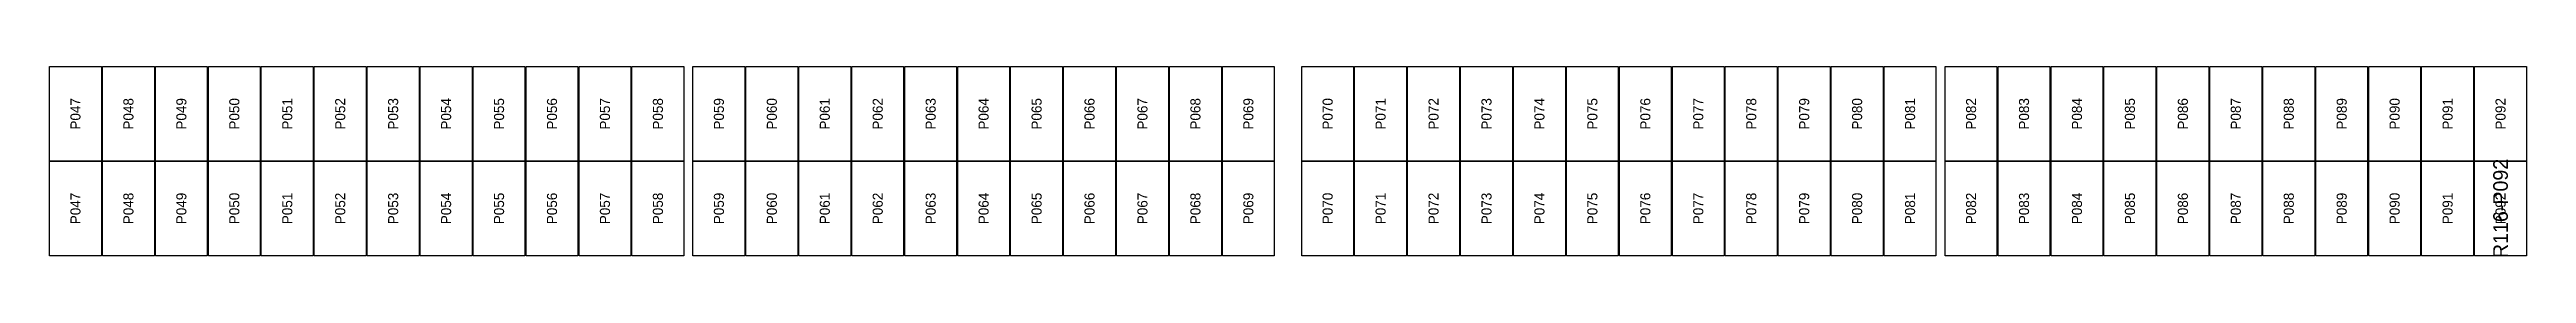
# Model space of a CAD drawing. Extents: x 296295 to 296770, y 651564 to 652121.
# Drawn here: x 296603 to 296657.2, y 651653.5 to 651657.6 of the extents above; entities that cross this region are included whole.
import ezdxf
from ezdxf.enums import TextEntityAlignment as Align

# ---------------------------------------------------------------- set-up
doc = ezdxf.new("R2010")
doc.units = 0

msp = doc.modelspace()

# ---------------------------------------------------------------- texts
at = {"layer": 'DEFECT_LABELS'}
msp.add_text('R116-P092', height=0.32, rotation=90, dxfattribs=at).set_placement((296656.635, 651654.534), align=Align.MIDDLE_CENTER)
at = {"layer": 'PANEL_POSITION'}
for s, p in [('P047', (296603.597, 651656.597)), ('P048', (296604.755, 651656.597)), ('P049', (296605.913, 651656.597)), ('P050', (296607.071, 651656.597)), ('P051', (296608.229, 651656.597)), ('P052', (296609.387, 651656.597)), ('P053', (296610.545, 651656.597)), ('P054', (296611.703, 651656.597)), ('P055', (296612.861, 651656.597)), ('P056', (296614.019, 651656.597)), ('P057', (296615.177, 651656.597)), ('P058', (296616.335, 651656.597)), ('P059', (296617.669, 651656.597)), ('P060', (296618.827, 651656.597)), ('P061', (296619.985, 651656.597)), ('P062', (296621.143, 651656.597)), ('P063', (296622.301, 651656.597)), ('P064', (296623.459, 651656.597)), ('P065', (296624.617, 651656.597)), ('P066', (296625.775, 651656.597)), ('P067', (296626.933, 651656.597)), ('P068', (296628.091, 651656.597)), ('P069', (296629.249, 651656.597)), ('P070', (296630.983, 651656.597)), ('P071', (296632.141, 651656.597)), ('P072', (296633.299, 651656.597)), ('P073', (296634.457, 651656.597)), ('P074', (296635.615, 651656.597)), ('P075', (296636.773, 651656.597)), ('P076', (296637.931, 651656.597)), ('P077', (296639.089, 651656.597)), ('P078', (296640.247, 651656.597)), ('P079', (296641.405, 651656.597)), ('P080', (296642.563, 651656.597)), ('P081', (296643.721, 651656.597)), ('P082', (296645.055, 651656.597)), ('P083', (296646.213, 651656.597)), ('P084', (296647.371, 651656.597)), ('P085', (296648.529, 651656.597)), ('P086', (296649.687, 651656.597)), ('P087', (296650.845, 651656.597)), ('P088', (296652.003, 651656.597)), ('P089', (296653.161, 651656.597)), ('P090', (296654.319, 651656.597)), ('P091', (296655.477, 651656.597)), ('P092', (296656.635, 651656.597)), ('P047', (296603.597, 651654.534)), ('P048', (296604.755, 651654.534)), ('P049', (296605.913, 651654.534)), ('P050', (296607.071, 651654.534)), ('P051', (296608.229, 651654.534)), ('P052', (296609.387, 651654.534)), ('P053', (296610.545, 651654.534)), ('P054', (296611.703, 651654.534)), ('P055', (296612.861, 651654.534)), ('P056', (296614.019, 651654.534)), ('P057', (296615.177, 651654.534)), ('P058', (296616.335, 651654.534)), ('P059', (296617.669, 651654.534)), ('P060', (296618.827, 651654.534)), ('P061', (296619.985, 651654.534)), ('P062', (296621.143, 651654.534)), ('P063', (296622.301, 651654.534)), ('P064', (296623.459, 651654.534)), ('P065', (296624.617, 651654.534)), ('P066', (296625.775, 651654.534)), ('P067', (296626.933, 651654.534)), ('P068', (296628.091, 651654.534)), ('P069', (296629.249, 651654.534)), ('P070', (296630.983, 651654.534)), ('P071', (296632.141, 651654.534)), ('P072', (296633.299, 651654.534)), ('P073', (296634.457, 651654.534)), ('P074', (296635.615, 651654.534)), ('P075', (296636.773, 651654.534)), ('P076', (296637.931, 651654.534)), ('P077', (296639.089, 651654.534)), ('P078', (296640.247, 651654.534)), ('P079', (296641.405, 651654.534)), ('P080', (296642.563, 651654.534)), ('P081', (296643.721, 651654.534)), ('P082', (296645.055, 651654.534)), ('P083', (296646.213, 651654.534)), ('P084', (296647.371, 651654.534)), ('P085', (296648.529, 651654.534)), ('P086', (296649.687, 651654.534)), ('P087', (296650.845, 651654.534)), ('P088', (296652.003, 651654.534)), ('P089', (296653.161, 651654.534)), ('P090', (296654.319, 651654.534)), ('P091', (296655.477, 651654.534)), ('P092', (296656.635, 651654.534))]:
    msp.add_text(s, height=0.22, rotation=90, dxfattribs=at).set_placement(p, align=Align.MIDDLE_CENTER)

# ---------------------------------------------------------------- linework, layer by layer
at = {"layer": 'DEFECTIVE_PANELS'}
msp.add_lwpolyline([(296656.068, 651655.566), (296657.202, 651655.566), (296657.202, 651653.503), (296656.068, 651653.503)], close=True, dxfattribs=at)
at = {"layer": 'PANELS_MASTER'}
for points in [[(296603.03, 651657.629), (296604.164, 651657.629), (296604.164, 651655.566), (296603.03, 651655.566)], [(296604.188, 651657.629), (296605.322, 651657.629), (296605.322, 651655.566), (296604.188, 651655.566)], [(296605.346, 651657.629), (296606.48, 651657.629), (296606.48, 651655.566), (296605.346, 651655.566)], [(296606.504, 651657.629), (296607.638, 651657.629), (296607.638, 651655.566), (296606.504, 651655.566)], [(296607.662, 651657.629), (296608.796, 651657.629), (296608.796, 651655.566), (296607.662, 651655.566)], [(296608.82, 651657.629), (296609.954, 651657.629), (296609.954, 651655.566), (296608.82, 651655.566)], [(296609.978, 651657.629), (296611.112, 651657.629), (296611.112, 651655.566), (296609.978, 651655.566)], [(296611.136, 651657.629), (296612.27, 651657.629), (296612.27, 651655.566), (296611.136, 651655.566)], [(296612.294, 651657.629), (296613.428, 651657.629), (296613.428, 651655.566), (296612.294, 651655.566)], [(296613.452, 651657.629), (296614.586, 651657.629), (296614.586, 651655.566), (296613.452, 651655.566)], [(296614.61, 651657.629), (296615.744, 651657.629), (296615.744, 651655.566), (296614.61, 651655.566)], [(296615.768, 651657.629), (296616.902, 651657.629), (296616.902, 651655.566), (296615.768, 651655.566)], [(296617.102, 651657.629), (296618.236, 651657.629), (296618.236, 651655.566), (296617.102, 651655.566)], [(296618.26, 651657.629), (296619.394, 651657.629), (296619.394, 651655.566), (296618.26, 651655.566)], [(296619.418, 651657.629), (296620.552, 651657.629), (296620.552, 651655.566), (296619.418, 651655.566)], [(296620.576, 651657.629), (296621.71, 651657.629), (296621.71, 651655.566), (296620.576, 651655.566)], [(296621.734, 651657.629), (296622.868, 651657.629), (296622.868, 651655.566), (296621.734, 651655.566)], [(296622.892, 651657.629), (296624.026, 651657.629), (296624.026, 651655.566), (296622.892, 651655.566)], [(296624.05, 651657.629), (296625.184, 651657.629), (296625.184, 651655.566), (296624.05, 651655.566)], [(296625.208, 651657.629), (296626.342, 651657.629), (296626.342, 651655.566), (296625.208, 651655.566)], [(296626.366, 651657.629), (296627.5, 651657.629), (296627.5, 651655.566), (296626.366, 651655.566)], [(296627.524, 651657.629), (296628.658, 651657.629), (296628.658, 651655.566), (296627.524, 651655.566)], [(296628.682, 651657.629), (296629.816, 651657.629), (296629.816, 651655.566), (296628.682, 651655.566)], [(296630.416, 651657.629), (296631.55, 651657.629), (296631.55, 651655.566), (296630.416, 651655.566)], [(296631.574, 651657.629), (296632.708, 651657.629), (296632.708, 651655.566), (296631.574, 651655.566)], [(296632.732, 651657.629), (296633.866, 651657.629), (296633.866, 651655.566), (296632.732, 651655.566)], [(296633.89, 651657.629), (296635.024, 651657.629), (296635.024, 651655.566), (296633.89, 651655.566)], [(296635.048, 651657.629), (296636.182, 651657.629), (296636.182, 651655.566), (296635.048, 651655.566)], [(296636.206, 651657.629), (296637.34, 651657.629), (296637.34, 651655.566), (296636.206, 651655.566)], [(296637.364, 651657.629), (296638.498, 651657.629), (296638.498, 651655.566), (296637.364, 651655.566)], [(296638.522, 651657.629), (296639.656, 651657.629), (296639.656, 651655.566), (296638.522, 651655.566)], [(296639.68, 651657.629), (296640.814, 651657.629), (296640.814, 651655.566), (296639.68, 651655.566)], [(296640.838, 651657.629), (296641.972, 651657.629), (296641.972, 651655.566), (296640.838, 651655.566)], [(296641.996, 651657.629), (296643.13, 651657.629), (296643.13, 651655.566), (296641.996, 651655.566)], [(296643.154, 651657.629), (296644.288, 651657.629), (296644.288, 651655.566), (296643.154, 651655.566)], [(296644.488, 651657.629), (296645.622, 651657.629), (296645.622, 651655.566), (296644.488, 651655.566)], [(296645.646, 651657.629), (296646.78, 651657.629), (296646.78, 651655.566), (296645.646, 651655.566)], [(296646.804, 651657.629), (296647.938, 651657.629), (296647.938, 651655.566), (296646.804, 651655.566)], [(296647.962, 651657.629), (296649.096, 651657.629), (296649.096, 651655.566), (296647.962, 651655.566)], [(296649.12, 651657.629), (296650.254, 651657.629), (296650.254, 651655.566), (296649.12, 651655.566)], [(296650.278, 651657.629), (296651.412, 651657.629), (296651.412, 651655.566), (296650.278, 651655.566)], [(296651.436, 651657.629), (296652.57, 651657.629), (296652.57, 651655.566), (296651.436, 651655.566)], [(296652.594, 651657.629), (296653.728, 651657.629), (296653.728, 651655.566), (296652.594, 651655.566)], [(296653.752, 651657.629), (296654.886, 651657.629), (296654.886, 651655.566), (296653.752, 651655.566)], [(296654.91, 651657.629), (296656.044, 651657.629), (296656.044, 651655.566), (296654.91, 651655.566)], [(296656.068, 651657.629), (296657.202, 651657.629), (296657.202, 651655.566), (296656.068, 651655.566)], [(296603.03, 651655.566), (296604.164, 651655.566), (296604.164, 651653.503), (296603.03, 651653.503)], [(296604.188, 651655.566), (296605.322, 651655.566), (296605.322, 651653.503), (296604.188, 651653.503)], [(296605.346, 651655.566), (296606.48, 651655.566), (296606.48, 651653.503), (296605.346, 651653.503)], [(296606.504, 651655.566), (296607.638, 651655.566), (296607.638, 651653.503), (296606.504, 651653.503)], [(296607.662, 651655.566), (296608.796, 651655.566), (296608.796, 651653.503), (296607.662, 651653.503)], [(296608.82, 651655.566), (296609.954, 651655.566), (296609.954, 651653.503), (296608.82, 651653.503)], [(296609.978, 651655.566), (296611.112, 651655.566), (296611.112, 651653.503), (296609.978, 651653.503)], [(296611.136, 651655.566), (296612.27, 651655.566), (296612.27, 651653.503), (296611.136, 651653.503)], [(296612.294, 651655.566), (296613.428, 651655.566), (296613.428, 651653.503), (296612.294, 651653.503)], [(296613.452, 651655.566), (296614.586, 651655.566), (296614.586, 651653.503), (296613.452, 651653.503)], [(296614.61, 651655.566), (296615.744, 651655.566), (296615.744, 651653.503), (296614.61, 651653.503)], [(296615.768, 651655.566), (296616.902, 651655.566), (296616.902, 651653.503), (296615.768, 651653.503)], [(296617.102, 651655.566), (296618.236, 651655.566), (296618.236, 651653.503), (296617.102, 651653.503)], [(296618.26, 651655.566), (296619.394, 651655.566), (296619.394, 651653.503), (296618.26, 651653.503)], [(296619.418, 651655.566), (296620.552, 651655.566), (296620.552, 651653.503), (296619.418, 651653.503)], [(296620.576, 651655.566), (296621.71, 651655.566), (296621.71, 651653.503), (296620.576, 651653.503)], [(296621.734, 651655.566), (296622.868, 651655.566), (296622.868, 651653.503), (296621.734, 651653.503)], [(296622.892, 651655.566), (296624.026, 651655.566), (296624.026, 651653.503), (296622.892, 651653.503)], [(296624.05, 651655.566), (296625.184, 651655.566), (296625.184, 651653.503), (296624.05, 651653.503)], [(296625.208, 651655.566), (296626.342, 651655.566), (296626.342, 651653.503), (296625.208, 651653.503)], [(296626.366, 651655.566), (296627.5, 651655.566), (296627.5, 651653.503), (296626.366, 651653.503)], [(296627.524, 651655.566), (296628.658, 651655.566), (296628.658, 651653.503), (296627.524, 651653.503)], [(296628.682, 651655.566), (296629.816, 651655.566), (296629.816, 651653.503), (296628.682, 651653.503)], [(296630.416, 651655.566), (296631.55, 651655.566), (296631.55, 651653.503), (296630.416, 651653.503)], [(296631.574, 651655.566), (296632.708, 651655.566), (296632.708, 651653.503), (296631.574, 651653.503)], [(296632.732, 651655.566), (296633.866, 651655.566), (296633.866, 651653.503), (296632.732, 651653.503)], [(296633.89, 651655.566), (296635.024, 651655.566), (296635.024, 651653.503), (296633.89, 651653.503)], [(296635.048, 651655.566), (296636.182, 651655.566), (296636.182, 651653.503), (296635.048, 651653.503)], [(296636.206, 651655.566), (296637.34, 651655.566), (296637.34, 651653.503), (296636.206, 651653.503)], [(296637.364, 651655.566), (296638.498, 651655.566), (296638.498, 651653.503), (296637.364, 651653.503)], [(296638.522, 651655.566), (296639.656, 651655.566), (296639.656, 651653.503), (296638.522, 651653.503)], [(296639.68, 651655.566), (296640.814, 651655.566), (296640.814, 651653.503), (296639.68, 651653.503)], [(296640.838, 651655.566), (296641.972, 651655.566), (296641.972, 651653.503), (296640.838, 651653.503)], [(296641.996, 651655.566), (296643.13, 651655.566), (296643.13, 651653.503), (296641.996, 651653.503)], [(296643.154, 651655.566), (296644.288, 651655.566), (296644.288, 651653.503), (296643.154, 651653.503)], [(296644.488, 651655.566), (296645.622, 651655.566), (296645.622, 651653.503), (296644.488, 651653.503)], [(296645.646, 651655.566), (296646.78, 651655.566), (296646.78, 651653.503), (296645.646, 651653.503)], [(296646.804, 651655.566), (296647.938, 651655.566), (296647.938, 651653.503), (296646.804, 651653.503)], [(296647.962, 651655.566), (296649.096, 651655.566), (296649.096, 651653.503), (296647.962, 651653.503)], [(296649.12, 651655.566), (296650.254, 651655.566), (296650.254, 651653.503), (296649.12, 651653.503)], [(296650.278, 651655.566), (296651.412, 651655.566), (296651.412, 651653.503), (296650.278, 651653.503)], [(296651.436, 651655.566), (296652.57, 651655.566), (296652.57, 651653.503), (296651.436, 651653.503)], [(296652.594, 651655.566), (296653.728, 651655.566), (296653.728, 651653.503), (296652.594, 651653.503)], [(296653.752, 651655.566), (296654.886, 651655.566), (296654.886, 651653.503), (296653.752, 651653.503)], [(296654.91, 651655.566), (296656.044, 651655.566), (296656.044, 651653.503), (296654.91, 651653.503)]]:
    msp.add_lwpolyline(points, close=True, dxfattribs=at)

msp.set_redraw_order([(e.dxf.handle, doc.entitydb.next_handle()) for e in msp.query("TEXT MTEXT ATTDEF DIMENSION ARC_DIMENSION")])  # texts and dimensions are drawn at this point

doc.saveas('drawing.dxf')
